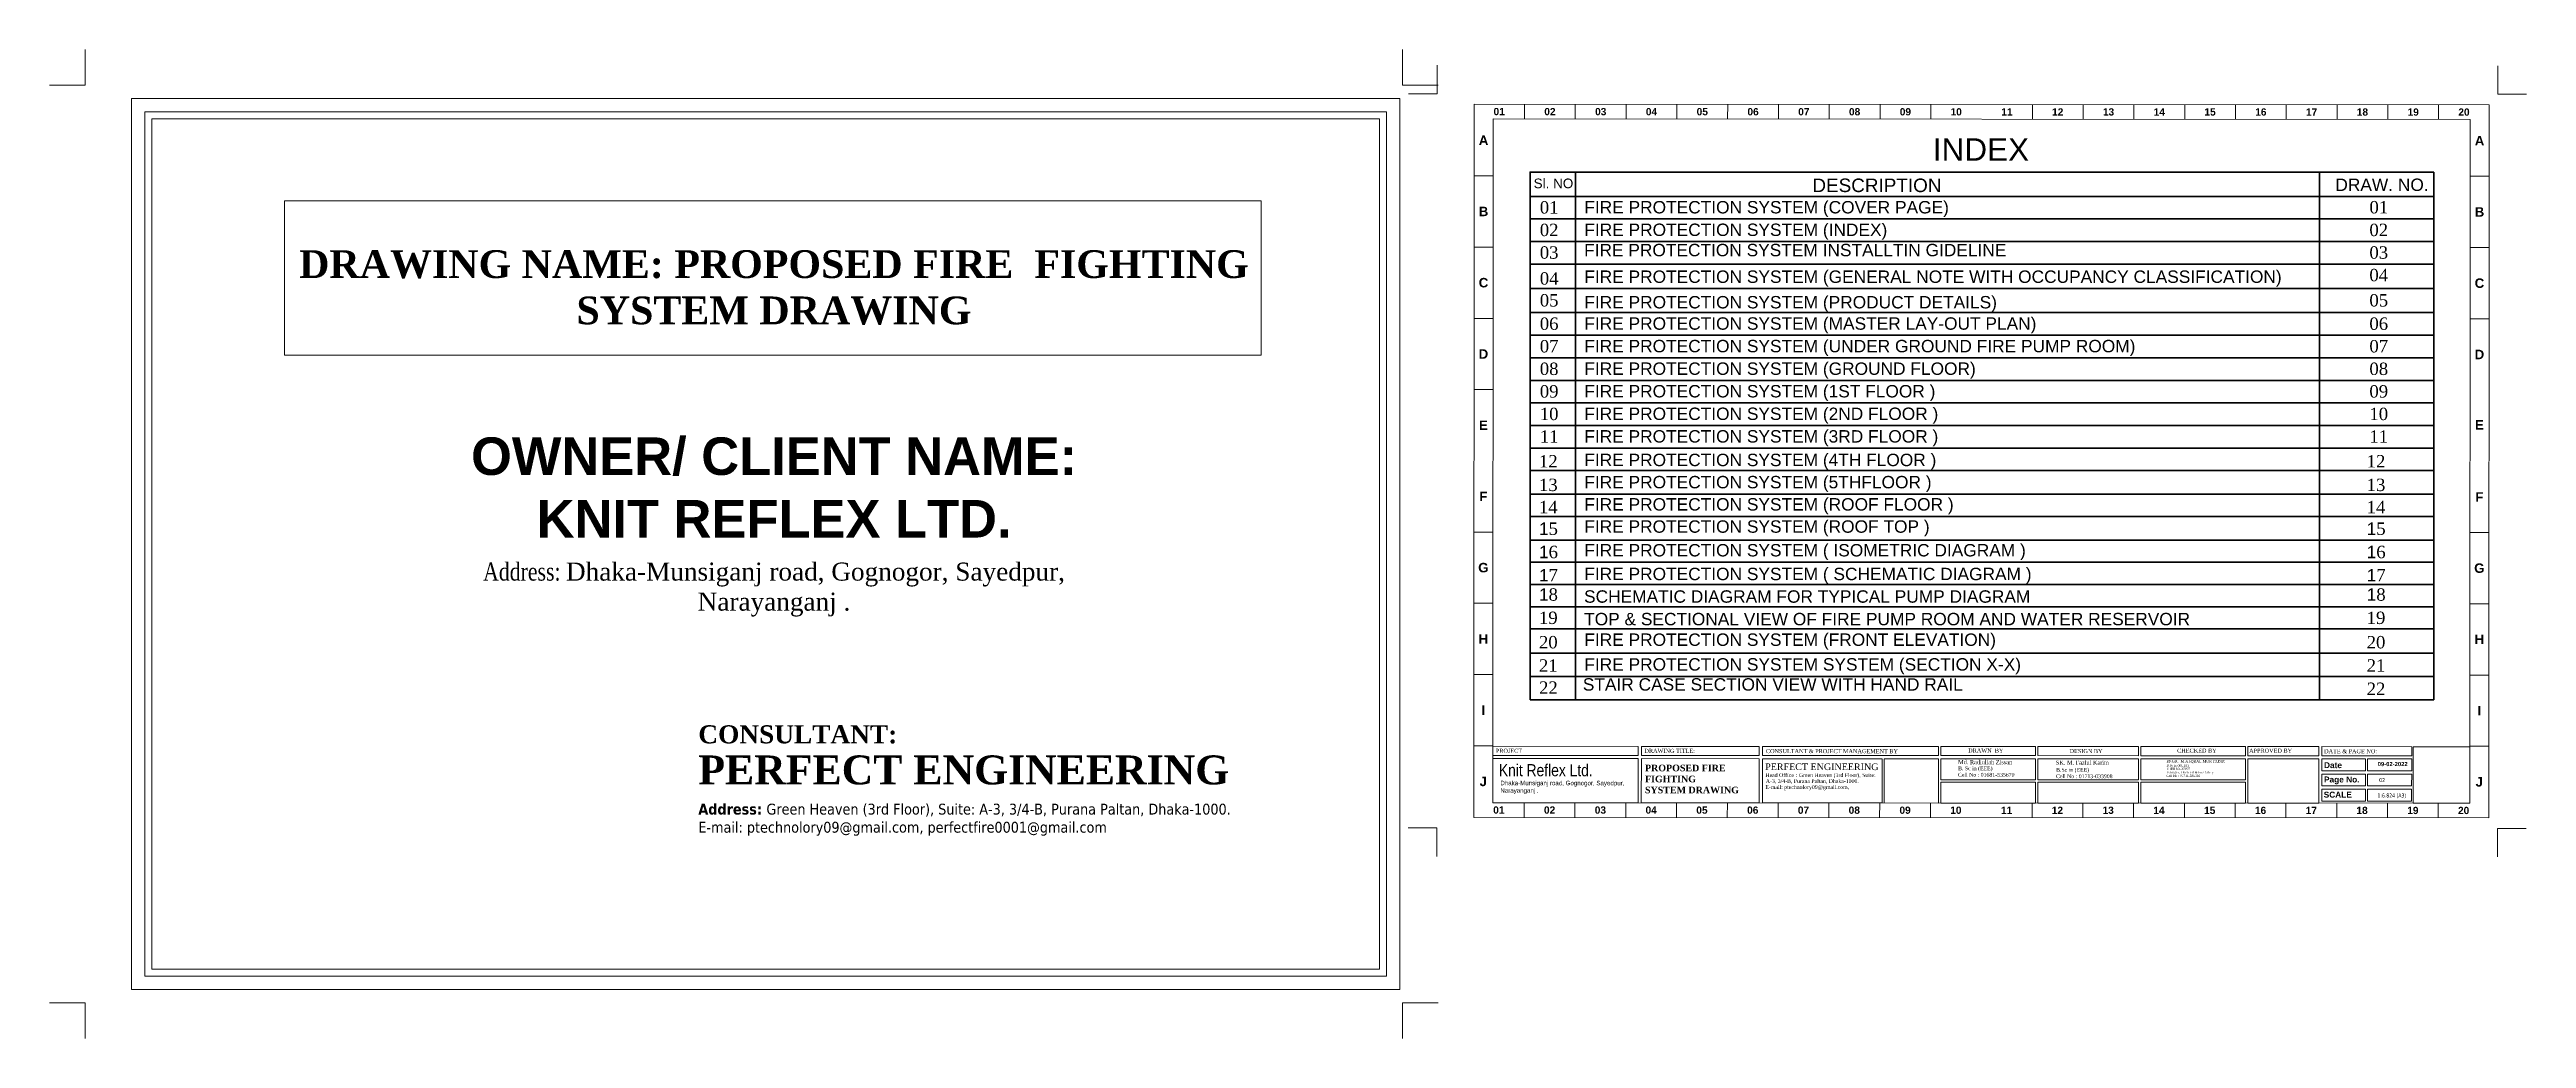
# Model space of a CAD drawing. Header units: inches. Extents: x -98933 to 1585249, y -3352739 to 192771.
# Drawn here: x -9243 to -2646, y 48076 to 50710 of the extents above; entities that cross this region are included whole.
import ezdxf

# ---------------------------------------------------------------- set-up
doc = ezdxf.new("R2010")
doc.units = ezdxf.units.IN
doc.header["$MEASUREMENT"] = 0
doc.layers.get('0').update_dxf_attribs({"lineweight": 0})
doc.layers.get('Defpoints').update_dxf_attribs({"lineweight": 0})
doc.layers.add('-TB', color=7, linetype='Continuous')
for name, color, linetype, lineweight in [('DIM PC Intrnl', 96, 'Continuous', 9), ('DIM.', 251, 'Continuous', 5), ('FF-VALVES', 170, 'Continuous', 18), ('Inline', 7, 'Continuous', 0), ('NI_TEXT', 144, 'Continuous', 15), ('Outline', 7, 'Continuous', 0), ('PIPE', 4, 'Continuous', 0), ('Scale', 7, 'Continuous', 0), ('Scale_Text', 7, 'Continuous', 0), ('SHEET', 186, 'Continuous', 35), ('Text', 7, 'Continuous', 0), ('TEXT_TITLEBOX', 7, 'Continuous', 13), ('Titelblk', 7, 'Continuous', 25), ('TITLE', 7, 'Continuous', 20), ('TITLE-TEXT', 7, 'Continuous', 25)]:
    doc.layers.add(name, color=color, linetype=linetype, lineweight=lineweight)
doc.styles.add('ARIAL', font='times.ttf')
doc.styles.add('arial narrow', font='tahoma.ttf')
doc.styles.add('aril', font='arial.ttf')
doc.styles.add('MONOTEXT', font='txt')
doc.styles.add('SHT-TEXT-1', font='times.ttf', dxfattribs={"height": 12})
doc.styles.get("Standard").update_dxf_attribs({"font": 'arialbd.ttf', "height": 24})
doc.styles.add('TEXT', font='arial.ttf')

msp = doc.modelspace()

# ---------------------------------------------------------------- texts
at = {"layer": '-TB', "lineweight": 0, "insert": (-3038.92, 48769.52), "char_height": 10.309, "width": 36.5478, "attachment_point": 1, "rotation": 359.972327, "style": 'arial narrow'}
msp.add_mtext('02', dxfattribs=at)
at = {"color": 7, "insert": (-4994.04, 48767.18), "char_height": 17.5857, "width": 310.8373, "attachment_point": 4, "rotation": 359.972327}
msp.add_mtext('\\pt1277;{\\fTimes New Roman|b1|i0|c0|p18;\\C256;PROPOSED FIRE  FIGHTING  \\PSYSTEM DRAWING }', dxfattribs=at)
at = {"layer": 'DIM.', "color": 5, "lineweight": 13, "insert": (-5258.21, 48763.7), "char_height": 32.1565, "width": 871.0424, "attachment_point": 5, "rotation": 359.972327, "style": 'TEXT'}
msp.add_mtext('{\\fArial Narrow|b0|i0|c0|p34;Knit Reflex Ltd.\\C256;\\P\\pt12.07027;\\fSwis721 BT|b1|i0|c0|p34;\\C7; }', dxfattribs=at)
at = {"layer": 'FF-VALVES', "color": 7, "style": 'arial narrow', "width": 0.8}
msp.add_text('1:6.824 (A3)', height=10.6153, rotation=359.972327, dxfattribs=at).set_placement((-3043.31, 48718.12))
at = {"layer": 'NI_TEXT', "color": 7, "attachment_point": 1}
for s, insert, char_height, width, style in [('{\\fArial|b0|i0|c0|p34;INDEX}', (-4227.27, 50473.97), 60, 714.6939, 'TEXT'), ('{\\fArial|b0|i0|c0|p34;Sl. NO.}', (-5290.55, 50366.48), 25.6731, 1674.3193, 'TEXT'), ('{\\fArial|b0|i0|c0|p34;DESCRIPTION}', (-4548.13, 50366.48), 36, 1674.3193, 'TEXT'), ('{\\fArial|b0|i0|c0|p34;\\W1;DRAW. NO.}', (-3155.37, 50366.48), 33.0082, 1674.3193, 'TEXT'), ('01', (-5274.18, 50306.29), 33.008, 1674.3193, 'ARIAL'), ('{\\fArial|b0|i0|c0|p34;FIRE PROTECTION SYSTEM (COVER PAGE)}', (-5155.56, 50306.67), 33.0082, 1674.3193, 'TEXT'), ('01', (-3064.54, 50306.69), 33.008, 1674.3193, 'ARIAL'), ('02', (-5274.18, 50246.18), 33.008, 1674.3193, 'ARIAL'), ('\\pt93.25,317.3;{\\fArial|b0|i0|c0|p34;FIRE PROTECTION SYSTEM (INDEX)}', (-5155.56, 50246.57), 33.0082, 1674.3193, 'TEXT'), ('02', (-3064.68, 50246.18), 33.008, 1674.3193, 'ARIAL'), ('03', (-5274.18, 50186.08), 33.008, 1674.3193, 'ARIAL'), ('FIRE PROTECTION SYSTEM INSTALLTIN GIDELINE\\P', (-5156.2, 50192.58), 33.0082, 1674.3193, 'TEXT'), ('03', (-3064.68, 50186.08), 33.008, 1674.3193, 'ARIAL'), ('04', (-5274.18, 50116.97), 33.008, 1674.3193, 'ARIAL'), ('\\pt93.25009,317.30004;FIRE PROTECTION SYSTEM (GENERAL NOTE WITH OCCUPANCY CLASSIFICATION)', (-5155.56, 50121.66), 33.0082, 1880.1718, 'TEXT'), ('04', (-3064.68, 50125.98), 33.008, 1674.3193, 'ARIAL'), ('05', (-5274.18, 50058.74), 33.008, 1674.3193, 'ARIAL'), ('\\pt93.25009,317.30004;FIRE PROTECTION SYSTEM (PRODUCT DETAILS) ', (-5155.56, 50053.67), 33.0082, 1674.3193, 'TEXT'), ('05', (-3064.68, 50058.74), 33.008, 1674.3193, 'ARIAL'), ('06', (-5274.18, 49996.53), 33.008, 1674.3193, 'ARIAL'), ('FIRE PROTECTION SYSTEM (MASTER LAY-OUT PLAN)', (-5155.56, 49996.92), 33.0082, 1674.3193, 'TEXT'), ('{\\fArial|b0|i0|c0|p34;FIRE PROTECTION SYSTEM (UNDER GROUND FIRE PUMP ROOM)}', (-5155.56, 49936.82), 33.0082, 1674.3193, 'TEXT'), ('06', (-3064.68, 49996.53), 33.008, 1674.3193, 'ARIAL'), ('07', (-5274.18, 49936.43), 33.008, 1674.3193, 'ARIAL'), ('08', (-5274.18, 49876.33), 33.008, 1674.3193, 'ARIAL'), ('{\\fArial|b0|i0|c0|p34;FIRE PROTECTION SYSTEM (GROUND FLOOR)}', (-5155.56, 49876.71), 33.0082, 1674.3193, 'TEXT'), ('07', (-3064.68, 49936.43), 33.008, 1674.3193, 'ARIAL'), ('08', (-3064.68, 49876.33), 33.008, 1674.3193, 'ARIAL'), ('09', (-5274.18, 49816.22), 33.008, 1674.3193, 'ARIAL'), ('{\\fArial|b0|i0|c0|p34;FIRE PROTECTION SYSTEM (1ST FLOOR )}', (-5155.56, 49816.61), 33.0082, 1674.3193, 'TEXT'), ('09', (-3064.68, 49816.22), 33.008, 1674.3193, 'ARIAL'), ('10', (-5274.18, 49756.12), 33.008, 1674.3193, 'ARIAL'), ('{\\fArial|b0|i0|c0|p34;FIRE PROTECTION SYSTEM (2ND FLOOR )}', (-5155.56, 49756.51), 33.0082, 1674.3193, 'TEXT'), ('10', (-3064.68, 49756.12), 33.008, 1674.3193, 'ARIAL'), ('11', (-5274.18, 49696.02), 33.008, 1674.3193, 'ARIAL'), ('{\\fArial|b0|i0|c0|p34;FIRE PROTECTION SYSTEM (3RD FLOOR )}', (-5155.56, 49696.4), 33.0082, 1674.3193, 'TEXT'), ('11', (-3064.68, 49696.02), 33.008, 1674.3193, 'ARIAL'), ('12', (-5276.41, 49630.05), 33.008, 1674.3193, 'ARIAL'), ('{\\fArial|b0|i0|c0|p34;FIRE PROTECTION SYSTEM (4TH FLOOR )}', (-5155.56, 49633.6), 33.0082, 1674.3193, 'TEXT'), ('12', (-3072, 49630.05), 33.008, 1674.3193, 'ARIAL'), ('13', (-5276.41, 49567.25), 33.008, 1674.3193, 'ARIAL'), ('{\\fArial|b0|i0|c0|p34;FIRE PROTECTION SYSTEM (5THFLOOR )}', (-5155.56, 49574.47), 33.0082, 1674.3193, 'TEXT'), ('13', (-3072, 49567.25), 33.008, 1674.3193, 'ARIAL'), ('14', (-5276.41, 49508.11), 33.008, 1674.3193, 'ARIAL'), ('FIRE PROTECTION SYSTEM (ROOF FLOOR )', (-5155.56, 49515.33), 33.0082, 1674.3193, 'TEXT'), ('14', (-3072, 49508.11), 33.008, 1674.3193, 'ARIAL'), ('{\\fArial|b0|i0|c186|p34;1}5', (-5276.41, 49450.49), 33.0082, 1674.3193, 'ARIAL'), ('{\\fArial|b0|i0|c0|p34;FIRE PROTECTION SYSTEM (ROOF TOP )}', (-5155.56, 49456.19), 33.0082, 1674.3193, 'TEXT'), ('{\\fArial|b0|i0|c186|p34;1}5', (-3072, 49450.49), 33.0082, 1674.3193, 'ARIAL'), ('{\\fArial|b0|i0|c186|p34;1}6', (-5276.41, 49388.45), 33.0082, 1674.3193, 'ARIAL'), ('{\\fArial|b0|i0|c0|p34;FIRE PROTECTION SYSTEM ( ISOMETRIC DIAGRAM )}', (-5155.56, 49393.1), 33.0082, 1674.3193, 'TEXT'), ('{\\fArial|b0|i0|c186|p34;1}6', (-3072, 49388.45), 33.0082, 1674.3193, 'ARIAL'), ('{\\fArial|b0|i0|c186|p34;1}7', (-5276.41, 49326.41), 33.0082, 1674.3193, 'ARIAL'), ('{\\fArial|b0|i0|c0|p34;FIRE PROTECTION SYSTEM ( SCHEMATIC DIAGRAM )}', (-5155.56, 49329.88), 33.0082, 1674.3193, 'TEXT'), ('{\\fArial|b0|i0|c186|p34;1}7', (-3072, 49326.41), 33.0082, 1674.3193, 'ARIAL'), ('{\\fArial|b0|i0|c186|p34;1}8', (-5276.41, 49275.17), 33.0082, 1674.3193, 'ARIAL'), ('19', (-5276.41, 49213.13), 33.008, 1674.3193, 'ARIAL'), ('SCHEMATIC DIAGRAM FOR TYPICAL PUMP DIAGRAM', (-5156.32, 49269.83), 33.0082, 1674.3193, 'TEXT'), ('{\\fArial|b0|i0|c186|p34;1}8', (-3072, 49275.17), 33.0082, 1674.3193, 'ARIAL'), ('19', (-3072, 49213.13), 33.008, 1674.3193, 'ARIAL'), ('20', (-5276.41, 49148.18), 33.008, 1674.3193, 'ARIAL'), ('{\\fArial|b0|i0|c0|p34;\\C0;TOP & SECTIONAL VIEW OF FIRE PUMP ROOM AND WATER RESERVOIR}', (-5156.14, 49209.74), 33.0082, 1901.6917, 'TEXT'), ('FIRE PROTECTION SYSTEM ({\\A1;FRONT ELEVATION)}', (-5155.56, 49154.9), 33.0082, 1674.3193, 'TEXT'), ('20', (-3072, 49148.18), 33.008, 1674.3193, 'ARIAL'), ('21', (-5276.41, 49086.14), 33.008, 1674.3193, 'ARIAL'), ('FIRE PROTECTION SYSTEM SYSTEM ({\\A1;SECTION X-X})', (-5155.56, 49089.07), 33.0082, 1674.3193, 'TEXT'), ('21', (-3072, 49086.14), 33.008, 1674.3193, 'ARIAL'), ('22', (-5276.14, 49027.21), 33.008, 1674.3193, 'ARIAL'), ('{\\fArial|b0|i0|c0|p34;STAIR CASE \\A1;SECTION VIEW WITH HAND RAIL}', (-5159.59, 49035.72), 33.0082, 1674.3193, 'TEXT'), ('22', (-3072, 49024.1), 33.008, 1674.3193, 'ARIAL')]:
    msp.add_mtext(s, dxfattribs=dict(at, insert=insert, char_height=char_height, width=width, style=style))
at = {"layer": 'Text', "color": 56, "insert": (-5379.17, 48744.94), "char_height": 11.9437, "width": 457.855, "attachment_point": 4, "rotation": 359.972327, "style": 'MONOTEXT'}
msp.add_mtext('{\\fArial Narrow|b0|i0|c0|p34;\\C7;Dhaka-Munsiganj road, Gognogor, Sayedpur, \\PNarayanganj .}', dxfattribs=at)
at = {"layer": 'TEXT_TITLEBOX', "lineweight": 25, "style": 'SHT-TEXT-1'}
for s, height, p in [('PROJECT', 10.822, (-5391.11, 48837.09)), ('DRAWING TITLE:', 10.8224, (-4995.44, 48836.9)), ('CONSULTANT & PROJECT MANAGEMENT BY', 10.8224, (-4671.96, 48836.22)), ('Md. Radiullah Zissan', 10.9118, (-4160.1, 48806.82)), ('DRAWN  BY', 10.822, (-4133.15, 48837.74)), ('SK. M. Fazlul Karim', 10.9118, (-3899.68, 48805.59)), ('DESIGN BY', 10.822, (-3863.31, 48836.3)), ('ENGR.  M.A IQBAL MUKTADIR', 7.1129, (-3605.21, 48811.01)), ('CHECKED BY', 10.822, (-3576.72, 48837.58)), ('APPROVED BY', 10.8224, (-3385, 48837.43)), ('DATE & PAGE NO:', 10.8224, (-3185.29, 48835.84)), ('Cell No : 01681-535670', 10.1036, (-4160.32, 48773.56)), ('B. Sc in (EEE)', 10.1036, (-4160.02, 48790.65)), ('Cell No : 01713-033908', 10.1036, (-3899.23, 48769.61)), ('B.Sc in (EEE)', 10.1036, (-3898.93, 48786.71)), ('Cell No : 01711-586310', 6.0612, (-3605.34, 48772.85)), ('B.Sc in (KUET)', 6.0612, (-3605.15, 48800.45)), ('MIEB No-37097', 6.0612, (-3605.15, 48791.35)), ('Manager, Electrical & Fire Safety', 6.0612, (-3605.16, 48782.1))]:
    msp.add_text(s, height=height, rotation=359.972327, dxfattribs=at).set_placement(p)
at = {"layer": 'TEXT_TITLEBOX', "color": 1, "lineweight": 25, "style": 'SHT-TEXT-1'}
msp.add_text('PERFECT ENGINEERING', height=17.68, rotation=359.972327, dxfattribs=at).set_placement((-4674.04, 48791.13))
at = {"layer": 'TEXT_TITLEBOX', "color": 7, "lineweight": 25, "style": 'SHT-TEXT-1'}
for s, p in [('Head Office', (-4673.3, 48772.63)), ('E-mail: ptechnolory09@gmail.com,', (-4673.29, 48740.8)), ('A-3, 3/4-B, Purana Paltan, Dhaka-1000.', (-4672.19, 48756.72)), (': Green Heaven (3rd Floor), Suite:', (-4592.2, 48772.59))]:
    msp.add_text(s, height=10.1028, rotation=359.972327, dxfattribs=at).set_placement(p)
at = {"layer": 'TEXT_TITLEBOX', "lineweight": 25}
for s, height, p in [('Page No.', 15.841, (-3185.64, 48758.12)), ('Date', 15.841, (-3185.63, 48796.25)), ('09-02-2022', 11.165, (-3042.62, 48801.53))]:
    msp.add_text(s, height=height, rotation=359.972327, dxfattribs=at).set_placement(p)
at = {"layer": 'TEXT_TITLEBOX', "color": 1, "lineweight": 25}
msp.add_text('SCALE', height=15.841, rotation=359.972327, dxfattribs=at).set_placement((-3186.48, 48717.67))
at = {"layer": 'TITLE-TEXT', "lineweight": -2, "insert": (-7313.89, 50175.69), "char_height": 73.9589, "width": 2510.1929, "attachment_point": 2, "style": 'aril'}
msp.add_mtext('\\pt3256;{\\fTimes New Roman|b1|i0|c0|p18;\\C0;DRAWING NAME:\\C256; PROPOSED FIRE  FIGHTING  \\PSYSTEM DRAWING }', dxfattribs=at)
at = {"layer": 'TITLE-TEXT', "insert": (-7313.7, 49438.48), "char_height": 100, "width": 3133.9049, "attachment_point": 5, "style": 'aril'}
msp.add_mtext('\\pi0.4574,t1394;{\\fArial|b1|i0|c0|p34;\\C4;OWNER/ CLIENT NAME: \\P\\C1;KNIT REFLEX LTD.\\fArial|b0|i0|c0|p34;\\W0.8;\\C256;\\P\\pi0.1247,t145;\\fTimes New Roman|b0|i0|c0|p18;\\H0.48x;Address: \\W1;\\C7;Dhaka-Munsiganj road, Gognogor, Sayedpur, \\PNarayanganj .}', dxfattribs=at)
at = {"layer": 'TITLE-TEXT', "color": 1, "lineweight": 5, "insert": (-7515.22, 48910.4), "char_height": 77.10955, "width": 1523.0336, "attachment_point": 1, "style": 'aril'}
msp.add_mtext('{\\fTimes New Roman|b1|i0|c0|p18;\\H0.625x;CONSULTANT: \\P\\H1.6x;\\C3;PERFECT ENGINEERING\\H0.625x;\\C4;\\P\\fTahoma|b1|i0|c0|p34;\\H0.6x;\\C7;Address: \\fTahoma|b0|i0|c0|p34;Green Heaven (3rd Floor), Suite: A-3, 3/4-B, Purana Paltan, Dhaka-1000.\\PE-mail: ptechnolory09@gmail.com, perfectfire0001@gmail.com}', dxfattribs=at)

# ---------------------------------------------------------------- blocks, each defined once
blk = doc.blocks.new('top page')
at = {"layer": 'Defpoints', "color": 1, "ltscale": 10}
for points in [[(1736, 10331.3), (1736, 10236.2), (1640.9, 10236.2)], [(5244.7, 10331.3), (5244.7, 10236.2), (5339.7, 10236.2)], [(1736, 7697.4), (1736, 7792.4), (1640.9, 7792.4)], [(5244.7, 7697.4), (5244.7, 7792.4), (5339.7, 7792.4)]]:
    blk.add_lwpolyline(points, dxfattribs=at)
at = {"layer": 'PIPE', "lineweight": 13}
blk.add_lwpolyline([(1859.1, 10201.1), (5237.4, 10201.1), (5237.4, 7827.6), (1859.1, 7827.6)], close=True, dxfattribs=at)
at = {"layer": 'PIPE', "color": 5, "lineweight": 13}
blk.add_lwpolyline([(1895.1, 10165.1), (5201.4, 10165.1), (5201.4, 7863.6), (1895.1, 7863.6)], close=True, dxfattribs=at)
at = {"layer": 'PIPE', "color": 7, "lineweight": 13}
blk.add_lwpolyline([(1913.1, 10147.1), (5183.4, 10147.1), (5183.4, 7881.6), (1913.1, 7881.6)], close=True, dxfattribs=at)
blk = doc.blocks.new('PAGE')
at = {"layer": 'Inline', "color": 252, "lineweight": 15}
blk.add_lwpolyline([(178051640.6, 22656441.1), (178051640.6, 22657235.8), (178050505.4, 22657235.8), (178050505.4, 22656441.1)], close=True, dxfattribs=at)
at = {"layer": 'Outline', "color": 252, "lineweight": 15}
for p, q in [((178051662.6, 22657252.7), (178050483.4, 22657252.7)), ((178051662.6, 22656424.2), (178051662.6, 22657252.7)), ((178050483.4, 22656424.2), (178051662.6, 22656424.2))]:
    blk.add_line(p, q, dxfattribs=at)
blk.add_lwpolyline([(178050483.4, 22657252.7), (178050483.4, 22656424.2)], dxfattribs=at)
at = {"layer": 'Scale', "color": 252, "lineweight": 9}
for p, q in [((178050542, 22657235.8), (178050542, 22657252.7)), ((178050601, 22657235.8), (178050601, 22657252.7)), ((178050660, 22657235.8), (178050660, 22657252.7)), ((178050719, 22657235.8), (178050719, 22657252.7)), ((178050778, 22657235.8), (178050778, 22657252.7)), ((178050837, 22657235.8), (178050837, 22657252.7)), ((178050896, 22657235.8), (178050896, 22657252.7)), ((178050955, 22657235.8), (178050955, 22657252.7)), ((178051014, 22657235.8), (178051014, 22657252.7)), ((178051132, 22657235.8), (178051132, 22657252.7)), ((178051191, 22657235.8), (178051191, 22657252.7)), ((178051250, 22657235.8), (178051250, 22657252.7)), ((178051309, 22657235.8), (178051309, 22657252.7)), ((178051368, 22657235.8), (178051368, 22657252.7)), ((178051427, 22657235.8), (178051427, 22657252.7)), ((178051486, 22657235.8), (178051486, 22657252.7)), ((178051545, 22657235.8), (178051545, 22657252.7)), ((178051604, 22657235.8), (178051604, 22657252.7)), ((178050483.4, 22657169.6), (178050505.4, 22657169.6)), ((178051640.6, 22657169.6), (178051662.6, 22657169.6)), ((178050483.4, 22657086.8), (178050505.4, 22657086.8)), ((178051640.6, 22657086.8), (178051662.6, 22657086.8)), ((178050483.4, 22657004), (178050505.4, 22657004)), ((178051640.6, 22657004), (178051662.6, 22657004)), ((178050483.4, 22656921.2), (178050505.4, 22656921.2)), ((178050483.4, 22656755.7), (178050505.4, 22656755.7)), ((178051640.6, 22656755.7), (178051662.6, 22656755.7)), ((178050483.4, 22656672.9), (178050505.4, 22656672.9)), ((178051640.6, 22656672.9), (178051662.6, 22656672.9)), ((178050483.4, 22656590.1), (178050505.4, 22656590.1)), ((178051640.6, 22656590.1), (178051662.6, 22656590.1)), ((178050483.4, 22656507.3), (178050505.4, 22656507.3)), ((178051640.6, 22656507.3), (178051662.6, 22656507.3)), ((178051640.6, 22656507.3), (178051662.6, 22656507.3)), ((178051640.6, 22656507.3), (178051662.6, 22656507.3)), ((178050542, 22656424.2), (178050542, 22656441.1)), ((178050601, 22656424.2), (178050601, 22656441.1)), ((178050660, 22656424.2), (178050660, 22656441.1)), ((178050719, 22656424.2), (178050719, 22656441.1)), ((178050778, 22656424.2), (178050778, 22656441.1)), ((178050837, 22656424.2), (178050837, 22656441.1)), ((178050896, 22656424.2), (178050896, 22656441.1)), ((178050955, 22656424.2), (178050955, 22656441.1)), ((178051014, 22656424.2), (178051014, 22656441.1)), ((178051132, 22656424.2), (178051132, 22656441.1)), ((178051191, 22656424.2), (178051191, 22656441.1)), ((178051250, 22656424.2), (178051250, 22656441.1)), ((178051309, 22656424.2), (178051309, 22656441.1)), ((178051368, 22656424.2), (178051368, 22656441.1)), ((178051427, 22656424.2), (178051427, 22656441.1)), ((178051486, 22656424.2), (178051486, 22656441.1)), ((178051545, 22656424.2), (178051545, 22656441.1)), ((178051604, 22656424.2), (178051604, 22656441.1))]:
    blk.add_line(p, q, dxfattribs=at)
at = {"layer": 'Scale_Text', "color": 252, "lineweight": 13, "attachment_point": 5}
for s, insert, char_height, width in [('01', (178050512.5, 22657244.2), 8.43, 2.51), ('02', (178050571.5, 22657244.2), 8.43, 2.51), ('03', (178050630.5, 22657244.2), 8.43, 2.51), ('04', (178050689.5, 22657244.2), 8.43, 2.51), ('05', (178050748.5, 22657244.2), 8.43, 2.51), ('06', (178050807.5, 22657244.2), 8.43, 2.51), ('07', (178050866.5, 22657244.2), 8.43, 2.51), ('08', (178050925.5, 22657244.2), 8.43, 2.51), ('09', (178050984.5, 22657244.2), 8.43, 2.51), ('10', (178051043.5, 22657244.2), 8.43, 2.51), ('11', (178051102.5, 22657244.2), 8.43, 2.51), ('12', (178051161.5, 22657244.2), 8.43, 2.51), ('13', (178051220.5, 22657244.2), 8.43, 2.51), ('14', (178051279.5, 22657244.2), 8.43, 2.51), ('15', (178051338.5, 22657244.2), 8.43, 2.51), ('16', (178051397.5, 22657244.2), 8.43, 2.51), ('17', (178051456.5, 22657244.2), 8.43, 2.51), ('18', (178051515.5, 22657244.2), 8.43, 2.51), ('19', (178051574.5, 22657244.2), 8.43, 2.51), ('20', (178051633.5, 22657244.2), 8.43, 2.51), ('A', (178050494.4, 22657211), 11, 8.36), ('A', (178051651.6, 22657211), 11, 8.36), ('B', (178050494.4, 22657128.2), 11, 8.36), ('B', (178051651.6, 22657128.2), 11, 8.36), ('C', (178050494.4, 22657045.4), 11, 8.36), ('C', (178051651.6, 22657045.4), 11, 8.36), ('D', (178050494.4, 22656962.6), 11, 8.36), ('D', (178051651.6, 22656962.6), 11, 8.36), ('E', (178050494.4, 22656879.8), 11, 8.36), ('E', (178051651.6, 22656880.8), 11, 8.36), ('F', (178050494.4, 22656797.1), 11, 8.36), ('F', (178051651.6, 22656797.1), 11, 8.36), ('G', (178050494.4, 22656714.3), 11, 8.36), ('G', (178051651.6, 22656714.3), 11, 8.36), ('H', (178050494.4, 22656631.5), 11, 8.36), ('H', (178051651.6, 22656631.5), 11, 8.36), ('I', (178050494.4, 22656548.7), 11, 8.36), ('I', (178051651.6, 22656548.7), 11, 8.36), ('J', (178050494.4, 22656465.9), 11, 8.36), ('J', (178051651.6, 22656465.9), 11, 8.36), ('01', (178050512.5, 22656432.7), 8.43, 2.51), ('02', (178050571.5, 22656432.7), 8.43, 2.51), ('03', (178050630.5, 22656432.7), 8.43, 2.51), ('04', (178050689.5, 22656432.7), 8.43, 2.51), ('05', (178050748.5, 22656432.7), 8.43, 2.51), ('06', (178050807.5, 22656432.7), 8.43, 2.51), ('07', (178050866.5, 22656432.7), 8.43, 2.51), ('08', (178050925.5, 22656432.7), 8.43, 2.51), ('09', (178050984.5, 22656432.7), 8.43, 2.51), ('10', (178051043.5, 22656432.7), 8.43, 2.51), ('11', (178051102.5, 22656432.7), 8.43, 2.51), ('12', (178051161.5, 22656432.7), 8.43, 2.51), ('13', (178051220.5, 22656432.7), 8.43, 2.51), ('14', (178051279.5, 22656432.7), 8.43, 2.51), ('15', (178051338.5, 22656432.7), 8.43, 2.51), ('16', (178051397.5, 22656432.7), 8.43, 2.51), ('17', (178051456.5, 22656432.7), 8.43, 2.51), ('18', (178051515.5, 22656432.7), 8.43, 2.51), ('19', (178051574.5, 22656432.7), 8.43, 2.51), ('20', (178051633.5, 22656432.7), 8.43, 2.51)]:
    blk.add_mtext(s, dxfattribs=dict(at, insert=insert, char_height=char_height, width=width))
blk = doc.blocks.new('Title')
at = {"layer": 'Defpoints', "color": 1, "ltscale": 10}
for points in [[(-102338.3, -85271), (-102338.3, -85371), (-102438.3, -85371)], [(-98623, -85271), (-98623, -85371), (-98523, -85371)], [(-102338.3, -88042.4), (-102338.3, -87942.4), (-102438.3, -87942.4)], [(-98623, -88042.4), (-98623, -87942.4), (-98523, -87942.4)]]:
    blk.add_lwpolyline(points, dxfattribs=at)
at = {"layer": 'Titelblk', "color": 3, "linetype": 'Continuous', "lineweight": 0, "xscale": 3.014611567961765, "yscale": 3.014611567959946, "zscale": 3.014611567966516}
blk.add_blockref('PAGE', (-536855255.8, -68388224), dxfattribs=at)

# ---------------------------------------------------------------- linework, layer by layer
at = {"layer": 'DIM PC Intrnl', "ltscale": 100000}
msp.add_lwpolyline([(-8617.8, 50307.05), (-6016.03, 50307.05), (-6016.03, 49895.78), (-8617.8, 49895.78)], close=True, dxfattribs=at)
at = {"layer": 'SHEET'}
for p, q in [((-5178.64, 50383.73), (-5178.64, 49654.28)), ((-3197.39, 50383.73), (-3197.39, 48977.97)), ((-5299.99, 50319.16), (-2893.48, 50319.16)), ((-5299.99, 50259.06), (-2893.48, 50259.06)), ((-5299.99, 50198.95), (-2893.48, 50198.95)), ((-5299.99, 50138.85), (-2893.48, 50138.85)), ((-5299.99, 50074.04), (-2893.48, 50074.04)), ((-5299.99, 50009.41), (-2893.48, 50009.41)), ((-5299.99, 49949.3), (-2893.48, 49949.3)), ((-5299.99, 49889.2), (-2893.48, 49889.2)), ((-5178.64, 49894.74), (-5178.64, 48977.97)), ((-5299.99, 49829.1), (-2893.48, 49829.1)), ((-5299.99, 49768.99), (-2893.48, 49768.99)), ((-5299.99, 49708.89), (-2893.48, 49708.89)), ((-5299.99, 49648.79), (-2893.48, 49648.79)), ((-5299.99, 49588.68), (-2893.48, 49588.68)), ((-5299.99, 49525.88), (-2893.48, 49525.88)), ((-5299.99, 49466.74), (-2893.48, 49466.74)), ((-5299.99, 49403.53), (-2893.48, 49403.53)), ((-5299.99, 49344.4), (-2893.48, 49344.4)), ((-5299.99, 49285.26), (-2893.48, 49285.26)), ((-5299.99, 49226.13), (-2893.48, 49226.13)), ((-5299.99, 49166.99), (-2893.48, 49166.99)), ((-5299.99, 49102.05), (-2893.48, 49102.05)), ((-5299.99, 49040.01), (-2893.48, 49040.01)), ((-5299.99, 48977.97), (-2893.48, 48977.97))]:
    msp.add_line(p, q, dxfattribs=at)
for points in [[(-2893.48, 50383.73), (-5299.99, 50383.73), (-5299.99, 48977.97)], [(-2893.48, 48977.97), (-2893.48, 50383.73)]]:
    msp.add_lwpolyline(points, dxfattribs=at)
at = {"layer": 'TEXT_TITLEBOX'}
for p, q in [((-5399.67, 48703.9), (-5399.61, 48821.78)), ((-5399.61, 48830.28), (-5399.59, 48854.49)), ((-5012.19, 48830.09), (-5399.61, 48830.28)), ((-5399.61, 48821.78), (-5012.19, 48821.59)), ((-5399.59, 48854.49), (-5012.17, 48854.3)), ((-5012.19, 48821.59), (-5012.25, 48703.72)), ((-5012.17, 48854.3), (-5012.19, 48830.09)), ((-5003.75, 48703.71), (-5003.69, 48821.59)), ((-5003.69, 48830.08), (-5003.68, 48854.3)), ((-4689.92, 48829.93), (-5003.69, 48830.08)), ((-5003.69, 48821.59), (-4689.9, 48821.44)), ((-5003.68, 48854.3), (-4689.91, 48854.15)), ((-4689.9, 48821.44), (-4689.95, 48703.56)), ((-4689.91, 48854.15), (-4689.92, 48829.93)), ((-4681.46, 48703.56), (-4681.4, 48821.43)), ((-4681.42, 48829.93), (-4681.41, 48854.14)), ((-4212.7, 48829.7), (-4681.42, 48829.93)), ((-4681.41, 48854.14), (-4212.69, 48853.92)), ((-4681.4, 48821.43), (-4362.61, 48821.28)), ((-4362.61, 48821.28), (-4362.66, 48703.4)), ((-4356.87, 48703.4), (-4356.81, 48821.28)), ((-4356.81, 48821.28), (-4212.66, 48821.21)), ((-4212.66, 48821.21), (-4212.71, 48703.33)), ((-4212.69, 48853.92), (-4212.7, 48829.7)), ((-4206.4, 48765.23), (-4206.38, 48821.16)), ((-4206.38, 48821.16), (-3953.85, 48821.04)), ((-4206.29, 48829.7), (-4206.27, 48853.91)), ((-3954.02, 48829.58), (-4206.29, 48829.7)), ((-4206.27, 48853.91), (-3954.01, 48853.79)), ((-3954.01, 48853.79), (-3954.02, 48829.58)), ((-3953.85, 48821.04), (-3953.88, 48765.11)), ((-3947.5, 48829.57), (-3947.49, 48853.79)), ((-3679.58, 48829.44), (-3947.5, 48829.57)), ((-3947.49, 48853.79), (-3679.56, 48853.66)), ((-3947.46, 48765.14), (-3947.44, 48821.08)), ((-3947.44, 48821.08), (-3679.68, 48820.95)), ((-3679.68, 48820.95), (-3679.71, 48765.01)), ((-3679.56, 48853.66), (-3679.58, 48829.44)), ((-3673.72, 48829.44), (-3673.71, 48853.66)), ((-3394.32, 48829.31), (-3673.72, 48829.44)), ((-3673.71, 48853.66), (-3394.31, 48853.52)), ((-3673.65, 48765.01), (-3673.63, 48820.95)), ((-3673.63, 48820.95), (-3394.24, 48820.81)), ((-3394.31, 48853.52), (-3394.32, 48829.31)), ((-3394.24, 48820.81), (-3394.27, 48764.88)), ((-3388.66, 48702.93), (-3388.6, 48820.81)), ((-3388.6, 48829.3), (-3388.58, 48853.52)), ((-3199.29, 48829.21), (-3388.6, 48829.3)), ((-3388.6, 48820.81), (-3199.3, 48820.72)), ((-3388.58, 48853.52), (-3199.28, 48853.43)), ((-3199.3, 48820.72), (-3199.35, 48702.84)), ((-3199.28, 48853.43), (-3199.29, 48829.21)), ((-3191.19, 48789), (-3191.17, 48820.71)), ((-3191.17, 48829.21), (-3191.16, 48853.42)), ((-2951.46, 48829.09), (-3191.17, 48829.21)), ((-3191.17, 48820.71), (-3074.63, 48820.66)), ((-3191.16, 48853.42), (-2951.45, 48853.31)), ((-3074.63, 48820.66), (-3074.64, 48788.94)), ((-3069.69, 48788.94), (-3069.67, 48820.65)), ((-3069.67, 48820.65), (-2952.08, 48820.6)), ((-2952.08, 48820.6), (-2952.1, 48788.88)), ((-2951.45, 48853.31), (-2951.46, 48829.09)), ((-2947.96, 48702.72), (-2947.89, 48853.31)), ((-2947.89, 48853.31), (-2797.3, 48853.23)), ((-2797.3, 48853.23), (-2797.38, 48702.65)), ((-4206.43, 48703.28), (-4206.41, 48759.22)), ((-4206.41, 48759.22), (-3953.88, 48759.1)), ((-3953.88, 48765.11), (-4206.4, 48765.23)), ((-3953.88, 48759.1), (-3953.91, 48703.16)), ((-3947.49, 48703.2), (-3947.47, 48759.13)), ((-3947.47, 48759.13), (-3679.71, 48759.01)), ((-3679.71, 48765.01), (-3947.46, 48765.14)), ((-3679.71, 48759.01), (-3679.74, 48703.07)), ((-3673.68, 48703.07), (-3673.66, 48759)), ((-3673.66, 48759), (-3394.27, 48758.87)), ((-3394.27, 48764.88), (-3673.65, 48765.01)), ((-3394.27, 48758.87), (-3394.3, 48702.93)), ((-3191.21, 48748.79), (-3191.19, 48780.5)), ((-3074.64, 48788.94), (-3191.19, 48789)), ((-3191.19, 48780.5), (-3074.65, 48780.45)), ((-3074.65, 48780.45), (-3074.66, 48748.73)), ((-3069.71, 48748.73), (-3069.69, 48780.44)), ((-2952.1, 48788.88), (-3069.69, 48788.94)), ((-3069.69, 48780.44), (-2952.1, 48780.39)), ((-2952.1, 48780.39), (-2952.12, 48748.67)), ((-5012.25, 48703.72), (-5399.67, 48703.9)), ((-4689.95, 48703.56), (-5003.75, 48703.71)), ((-4362.66, 48703.4), (-4681.46, 48703.56)), ((-4212.71, 48703.33), (-4356.87, 48703.4)), ((-3953.91, 48703.16), (-4206.43, 48703.28)), ((-3679.74, 48703.07), (-3947.49, 48703.2)), ((-3394.3, 48702.93), (-3673.68, 48703.07)), ((-3199.35, 48702.84), (-3388.66, 48702.93)), ((-3191.23, 48708.58), (-3191.21, 48740.29)), ((-3074.68, 48708.52), (-3191.23, 48708.58)), ((-3074.66, 48748.73), (-3191.21, 48748.79)), ((-3191.21, 48740.29), (-3074.67, 48740.24)), ((-3074.67, 48740.24), (-3074.68, 48708.52)), ((-3069.73, 48708.52), (-3069.71, 48740.23)), ((-2952.13, 48708.46), (-3069.73, 48708.52)), ((-2952.12, 48748.67), (-3069.71, 48748.73)), ((-3069.71, 48740.23), (-2952.12, 48740.18)), ((-2952.12, 48740.18), (-2952.13, 48708.46)), ((-2797.38, 48702.65), (-2947.96, 48702.72))]:
    msp.add_line(p, q, dxfattribs=at)

# ---------------------------------------------------------------- block references
at = {"layer": 'PIPE', "lineweight": -2}
msp.add_blockref('top page', (-10884.1, 40378.88), dxfattribs=at)
at = {"layer": 'TITLE', "xscale": 0.7603744908821076, "yscale": 0.7603744908810768, "zscale": 0.7603744845895826, "rotation": 359.9723273306346}
msp.add_blockref('Title', (72299.28, 115468.71), dxfattribs=at)

msp.set_redraw_order([(e.dxf.handle, doc.entitydb.next_handle()) for e in msp.query("TEXT MTEXT ATTDEF DIMENSION ARC_DIMENSION")])  # texts and dimensions are drawn at this point

doc.saveas('drawing.dxf')
